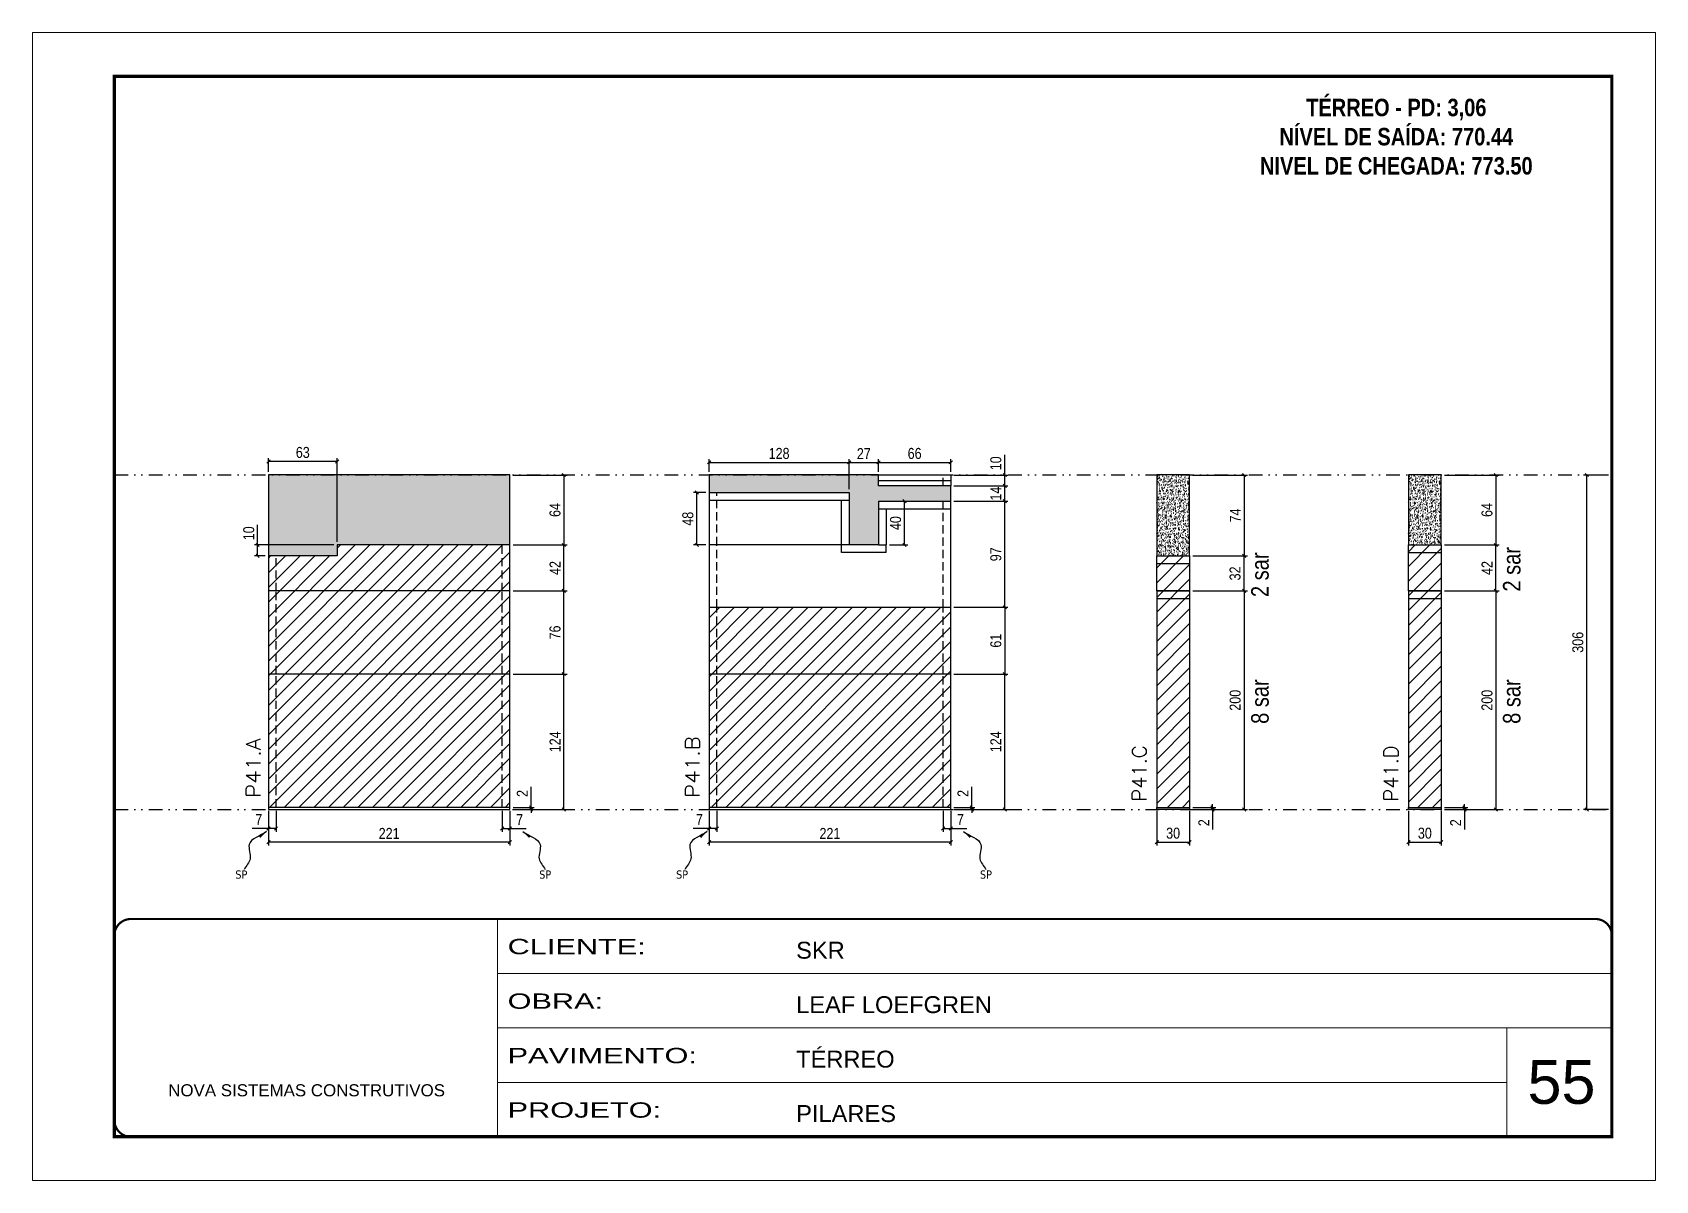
# Model space of a CAD drawing. Extents: x 14400 to 27878, y -21631 to 6985.
# Drawn here: x 17583 to 19068, y -8997 to -7947 of the extents above; entities that cross this region are included whole.
import ezdxf

# ---------------------------------------------------------------- set-up
doc = ezdxf.new("R2010")
doc.units = 0
for name, pattern in [('CONTINUO', [0]), ('DASHED', [0.75, 0.5, -0.25]), ('DIVIDE2', [0.625, 0.25, -0.125, 0, -0.125, 0, -0.125]), ('HIDDEN', [0.375, 0.25, -0.125])]:
    doc.linetypes.add(name, pattern=pattern)
for name, color, linetype, lineweight in [('CARIMBO', 255, 'Continuous', 9), ('Folhas', 255, 'Continuous', 9), ('Hachura', 251, 'Continuous', 9), ('SARRAFO DE PRESSAO', 251, 'DASHED', 9), ('Texto Seção', 7, 'Continuous', 15)]:
    doc.layers.add(name, color=color, linetype=linetype, lineweight=lineweight)
for name, color, linetype in [('COTA', 241, 'Continuous'), ('NOMENCLATURA', 7, 'Continuous'), ('Nível', 160, 'Continuous'), ('Painéis', 200, 'Continuous'), ('SARR_2.2x10', 60, 'Continuous'), ('SARR_2.2x7', 40, 'Continuous'), ('Sarrafo de Pressão', 42, 'HIDDEN'), ('texto', 7, 'Continuous')]:
    doc.layers.add(name, color=color, linetype=linetype)
doc.styles.add('ARIAL', font='arial.ttf')
doc.styles.add('ARIAL_NARROW', font='ARIALN.TTF', dxfattribs={"height": 0.2})
doc.styles.add('COTA TECNICA', font='techl___.ttf', dxfattribs={"height": 10})
doc.styles.add('COTA TECNICA-50', font='techl___.ttf', dxfattribs={"height": 10})
doc.styles.add('REGUA-120', font='ROMANS.shx', dxfattribs={"height": 15})
doc.styles.add('ROMANC', font='techb___.ttf', dxfattribs={"height": 2.5})
doc.styles.get("Standard").update_dxf_attribs({"font": 'arial.ttf'})
doc.styles.add('Tecnologia', font='')
doc.styles.get('Tecnologia').set_extended_font_data('Forgotten Futurist')
doc.dimstyles.new('COTA PAINEL-50', dxfattribs={"dimtxt": 10, "dimasz": 3, "dimexe": 3, "dimexo": 3, "dimgap": 3, "dimtad": 1, "dimdec": 1, "dimzin": 12, "dimdsep": 46, "dimtxsty": 'COTA TECNICA-50', "dimblk1": 'OBLIQUE', "dimblk2": 'OBLIQUE', "dimsah": 1, "dimcen": 0.9, "dimclrd": 4, "dimclre": 4, "dimclrt": 240, "dimadec": 1, "dimazin": 3, "dimtfac": 1, "dimtdec": 1, "dimtmove": 0, "dimatfit": 3, "dimfxl": 1, "dimtolj": 1, "dimtzin": 12, "dimarcsym": 0})
doc.dimstyles.new('PAINEL', dxfattribs={"dimtxt": 10, "dimasz": 3, "dimexe": 3, "dimexo": 3, "dimgap": 3, "dimtad": 1, "dimdec": 1, "dimzin": 12, "dimdsep": 46, "dimtxsty": 'COTA TECNICA', "dimblk1": 'OBLIQUE', "dimblk2": 'OBLIQUE', "dimsah": 1, "dimcen": 0.9, "dimclrd": 4, "dimclre": 4, "dimclrt": 240, "dimadec": 1, "dimazin": 3, "dimtfac": 1, "dimtdec": 1, "dimtmove": 0, "dimatfit": 3, "dimfxl": 1, "dimtolj": 1, "dimtzin": 12, "dimarcsym": 0})
doc.dimstyles.get("Standard").update_dxf_attribs({"dimtxt": 0.18, "dimasz": 0.18, "dimexe": 0.18, "dimexo": 0.0625, "dimgap": 0.09, "dimtad": 0, "dimtih": 1, "dimtoh": 1, "dimdec": 4, "dimzin": 0, "dimdsep": 46, "dimtxsty": 'Standard', "dimcen": 0.09, "dimadec": 0, "dimazin": 0, "dimtfac": 1, "dimtdec": 4, "dimtofl": 0, "dimtmove": 0, "dimatfit": 3, "dimfxl": 1, "dimtolj": 1, "dimtzin": 0, "dimarcsym": 0})

msp = doc.modelspace()

# ---------------------------------------------------------------- texts
at = {"layer": 'CARIMBO', "style": 'ARIAL'}
msp.add_text('55', height=40, dxfattribs=at).set_placement((18951.33, -8926.61))
at = {"layer": 'NOMENCLATURA', "style": 'ARIAL_NARROW'}
for s, p in [('2 sar', (18944.86, -8458.1)), ('2 sar', (18714.52, -8463.1)), ('8 sar', (18714.52, -8579.1)), ('8 sar', (18944.86, -8579.1))]:
    msp.add_text(s, height=16, rotation=90, dxfattribs=at).set_placement(p)
at = {"layer": 'NOMENCLATURA', "color": 2, "insert": (18831.31, -7980.69), "char_height": 16, "attachment_point": 2, "style": 'ROMANC'}
msp.add_mtext_dynamic_manual_height_columns('\\PTÉRREO - PD: 3,06\\PNÍVEL DE SAÍDA: 770.44\\PNIVEL DE CHEGADA: 773.50', width=432.3511, gutter_width=1, heights=[0], dxfattribs=at)
at = {"layer": 'texto', "color": 0, "char_height": 7.5, "attachment_point": 5}
for insert in [(17774.57, -8716.96), (18052.59, -8716.96), (18177.81, -8716.96), (18455.84, -8716.96)]:
    msp.add_mtext('{\\fTahoma|b0|i0|c0|p34;\\C4;SP}', dxfattribs=dict(at, insert=insert))
at = {"layer": 'Texto Seção', "style": 'REGUA-120', "width": 1.1}
for s, p in [('P41.A', (17792.1, -8646.7)), ('P41.B', (18193.85, -8646.7))]:
    msp.add_text(s, height=13, rotation=90, dxfattribs=at).set_placement(p)
at = {"layer": 'Texto Seção', "char_height": 13, "width": 370.6998, "attachment_point": 7, "rotation": 90, "style": 'REGUA-120'}
for s, insert in [('P41.C', (18602.6, -8650.05)), ('P41.D', (18832.94, -8650.05))]:
    msp.add_mtext(s, dxfattribs=dict(at, insert=insert))

# ---------------------------------------------------------------- blocks, each defined once
blk = doc.blocks.new('9999999999')
at = {"color": 30, "linetype": 'CONTINUO'}
for p, q in [((98564.6, 34230.2), (98564.6, 34429.4)), ((98564.6, 34379.6), (99584, 34379.6)), ((98564.6, 34329.8), (99488, 34329.8)), ((99584, 34329.8), (99488, 34329.8)), ((99488, 34329.8), (99488, 34230.2)), ((98564.6, 34280), (99488, 34280))]:
    blk.add_line(p, q, dxfattribs=at)
at = {"color": 30, "linetype": 'CONTINUO', "const_width": 2}
blk.add_lwpolyline([(99584, 34230.2), (99584, 34414.4, 0.414214), (99569, 34429.4), (98229, 34429.4, 0.414214), (98214, 34414.4), (98214, 34245.2, 0.414214), (98229, 34230.2), (99584, 34230.2)], format="xyb", dxfattribs=at)
at = {"layer": 'Folhas'}
blk.add_lwpolyline([(98139, 34190.2), (99624, 34190.2), (99624, 35240.2), (98139, 35240.2)], close=True, dxfattribs=at)
at = {"layer": 'Folhas', "color": 30, "const_width": 3}
blk.add_lwpolyline([(98214, 34230.2), (99584, 34230.2), (99584, 35200.2), (98214, 35200.2)], close=True, dxfattribs=at)
at = {"color": 7, "linetype": 'Continuous', "ltscale": 5, "style": 'ARIAL'}
for s, height, p in [('SKR', 15.48, (98837.7, 34393.1)), ('LEAF LOEFGREN', 15.483, (98837.7, 34343.3)), ('TÉRREO', 15.48, (98837.7, 34293.5)), ('NOVA SISTEMAS CONSTRUTIVOS', 11.059, (98263.2, 34267.2)), ('PILARES', 15.48, (98837.7, 34243.7))]:
    blk.add_text(s, height=height, dxfattribs=at).set_placement(p)
at = {"layer": 'Folhas', "color": 7, "style": 'Tecnologia', "width": 1.5}
for s, p in [('CLIENTE:', (98573.7, 34397.2)), ('OBRA:', (98573.7, 34347.3)), ('PAVIMENTO:', (98573.7, 34297.5)), ('PROJETO:', (98573.7, 34247.7))]:
    blk.add_text(s, height=14, dxfattribs=at).set_placement(p)
blk = doc.blocks.new('_Oblique')
at = {"color": 0, "linetype": 'ByBlock', "lineweight": -2}
blk.add_line((-0.5, -0.5), (0.5, 0.5), dxfattribs=at)
blk = doc.blocks.new('*D1595')
at = {"layer": 'COTA', "color": 4, "lineweight": -2, "transparency": 16777216}
for p, q in [((17799.3, -8658.5), (17799.3, -8690.4)), ((18020.3, -8658.5), (18020.3, -8690.4)), ((18020.3, -8687.4), (17799.3, -8687.4))]:
    blk.add_line(p, q, dxfattribs=at)
at = {"layer": 'Defpoints', "color": 0, "transparency": 16777216}
for p in [(17799.3, -8655.5), (18020.3, -8655.5), (17799.3, -8687.4)]:
    blk.add_point(p, dxfattribs=at)
at = {"layer": 'COTA', "color": 4, "lineweight": -2, "transparency": 16777216, "xscale": 3, "yscale": 3, "zscale": 3, "rotation": 180}
blk.add_blockref('_Oblique', (17799.3, -8687.4), dxfattribs=at)
at = {"layer": 'COTA', "color": 4, "lineweight": -2, "transparency": 16777216, "xscale": 3, "yscale": 3, "zscale": 3}
blk.add_blockref('_Oblique', (18020.3, -8687.4), dxfattribs=at)
at = {"layer": 'COTA', "color": 240, "transparency": 16777216, "insert": (17909.8, -8679.3), "char_height": 10, "attachment_point": 5, "style": 'COTA TECNICA'}
blk.add_mtext('\\A1;221', dxfattribs=at)
blk = doc.blocks.new('*D1596')
at = {"layer": 'COTA', "color": 4, "lineweight": -2, "transparency": 16777216}
for p, q in [((18013.3, -8658.5), (18013.3, -8677.7)), ((18020.3, -8660.5), (18020.3, -8677.7)), ((18013.3, -8674.7), (18020.3, -8674.7)), ((18020.3, -8674.7), (18035.1, -8674.7))]:
    blk.add_line(p, q, dxfattribs=at)
at = {"layer": 'Defpoints', "color": 0, "transparency": 16777216}
for p in [(18013.3, -8655.5), (18020.3, -8657.5), (18020.3, -8674.7)]:
    blk.add_point(p, dxfattribs=at)
at = {"layer": 'COTA', "color": 4, "lineweight": -2, "transparency": 16777216, "xscale": 3, "yscale": 3, "zscale": 3, "rotation": 180}
blk.add_blockref('_Oblique', (18013.3, -8674.7), dxfattribs=at)
at = {"layer": 'COTA', "color": 4, "lineweight": -2, "transparency": 16777216, "xscale": 3, "yscale": 3, "zscale": 3}
blk.add_blockref('_Oblique', (18020.3, -8674.7), dxfattribs=at)
at = {"layer": 'COTA', "color": 240, "transparency": 16777216, "insert": (18029.2, -8666.6), "char_height": 10, "attachment_point": 5, "style": 'COTA TECNICA-50'}
blk.add_mtext('\\A1;7', dxfattribs=at)
blk = doc.blocks.new('*D1597')
at = {"layer": 'COTA', "color": 4, "lineweight": -2, "transparency": 16777216}
for p, q in [((17799.3, -8660.5), (17799.3, -8677.7)), ((17806.3, -8658.5), (17806.3, -8677.7)), ((17799.3, -8674.7), (17784.6, -8674.7)), ((17806.3, -8674.7), (17799.3, -8674.7))]:
    blk.add_line(p, q, dxfattribs=at)
at = {"layer": 'Defpoints', "color": 0, "transparency": 16777216}
for p in [(17799.3, -8657.5), (17806.3, -8655.5), (17799.3, -8674.7)]:
    blk.add_point(p, dxfattribs=at)
at = {"layer": 'COTA', "color": 4, "lineweight": -2, "transparency": 16777216, "xscale": 3, "yscale": 3, "zscale": 3, "rotation": 180}
blk.add_blockref('_Oblique', (17799.3, -8674.7), dxfattribs=at)
at = {"layer": 'COTA', "color": 4, "lineweight": -2, "transparency": 16777216, "xscale": 3, "yscale": 3, "zscale": 3}
blk.add_blockref('_Oblique', (17806.3, -8674.7), dxfattribs=at)
at = {"layer": 'COTA', "color": 240, "transparency": 16777216, "insert": (17790.5, -8666.6), "char_height": 10, "attachment_point": 5, "style": 'COTA TECNICA-50'}
blk.add_mtext('\\A1;7', dxfattribs=at)
blk = doc.blocks.new('*D1598')
at = {"layer": 'COTA', "color": 4, "lineweight": -2, "transparency": 16777216}
for p, q in [((18039.6, -8655.5), (18039.6, -8636.7)), ((18023.3, -8655.5), (18042.6, -8655.5)), ((18023.3, -8657.5), (18042.6, -8657.5)), ((18039.6, -8657.5), (18039.6, -8655.5)), ((18039.6, -8657.5), (18039.6, -8660.5))]:
    blk.add_line(p, q, dxfattribs=at)
at = {"layer": 'Defpoints', "color": 0, "transparency": 16777216}
for p in [(18020.3, -8655.5), (18020.3, -8657.5), (18039.6, -8657.5)]:
    blk.add_point(p, dxfattribs=at)
at = {"layer": 'COTA', "color": 4, "lineweight": -2, "transparency": 16777216, "xscale": 3, "yscale": 3, "zscale": 3}
for p, rotation in [((18039.6, -8655.5), 270), ((18039.6, -8657.5), 90)]:
    blk.add_blockref('_Oblique', p, dxfattribs=dict(at, rotation=rotation))
at = {"layer": 'COTA', "color": 240, "transparency": 16777216, "insert": (18031.6, -8642.7), "char_height": 10, "attachment_point": 5, "rotation": 90, "style": 'COTA TECNICA-50'}
blk.add_mtext('\\A1;2', dxfattribs=at)
blk = doc.blocks.new('*D1599')
at = {"layer": 'COTA', "color": 4, "linetype": 'ByBlock', "lineweight": -2, "transparency": 16777216}
for p, q in [((18023.3, -8533.5), (18072.7, -8533.5)), ((18069.7, -8657.5), (18069.7, -8533.5)), ((18023.3, -8657.5), (18072.7, -8657.5))]:
    blk.add_line(p, q, dxfattribs=at)
at = {"layer": 'Defpoints', "color": 0, "linetype": 'ByBlock', "transparency": 16777216}
for p in [(18020.3, -8533.5), (18069.7, -8533.5), (18020.3, -8657.5)]:
    blk.add_point(p, dxfattribs=at)
at = {"layer": 'COTA', "color": 4, "linetype": 'ByBlock', "lineweight": -2, "transparency": 16777216, "xscale": 3, "yscale": 3, "zscale": 3}
for p, rotation in [((18069.7, -8533.5), 90), ((18069.7, -8657.5), 270)]:
    blk.add_blockref('_Oblique', p, dxfattribs=dict(at, rotation=rotation))
at = {"layer": 'COTA', "color": 240, "linetype": 'ByBlock', "transparency": 16777216, "insert": (18061.6, -8595.5), "char_height": 10, "attachment_point": 5, "rotation": 90, "style": 'COTA TECNICA'}
blk.add_mtext('\\A1;124', dxfattribs=at)
blk = doc.blocks.new('*D1600')
at = {"layer": 'COTA', "color": 4, "linetype": 'ByBlock', "lineweight": -2, "transparency": 16777216}
for p, q in [((18023.3, -8533.5), (18072.7, -8533.5)), ((18069.7, -8657.5), (18069.7, -8533.5)), ((18023.3, -8657.5), (18072.7, -8657.5))]:
    blk.add_line(p, q, dxfattribs=at)
at = {"layer": 'Defpoints', "color": 0, "linetype": 'ByBlock', "transparency": 16777216}
for p in [(18020.3, -8533.5), (18069.7, -8533.5), (18020.3, -8657.5)]:
    blk.add_point(p, dxfattribs=at)
at = {"layer": 'COTA', "color": 4, "linetype": 'ByBlock', "lineweight": -2, "transparency": 16777216, "xscale": 3, "yscale": 3, "zscale": 3}
for p, rotation in [((18069.7, -8533.5), 90), ((18069.7, -8657.5), 270)]:
    blk.add_blockref('_Oblique', p, dxfattribs=dict(at, rotation=rotation))
at = {"layer": 'COTA', "color": 240, "linetype": 'ByBlock', "transparency": 16777216, "insert": (18061.6, -8595.5), "char_height": 10, "attachment_point": 5, "rotation": 90, "style": 'COTA TECNICA'}
blk.add_mtext('\\A1;124', dxfattribs=at)
blk = doc.blocks.new('*D1606')
at = {"layer": 'COTA', "color": 4, "lineweight": -2, "transparency": 16777216}
for p, q in [((18023.3, -8457.5), (18072.7, -8457.5)), ((18069.7, -8533.5), (18069.7, -8457.5)), ((18023.3, -8533.5), (18072.7, -8533.5))]:
    blk.add_line(p, q, dxfattribs=at)
at = {"layer": 'Defpoints', "color": 0, "transparency": 16777216}
for p in [(18020.3, -8457.5), (18069.7, -8457.5), (18020.3, -8533.5)]:
    blk.add_point(p, dxfattribs=at)
at = {"layer": 'COTA', "color": 4, "lineweight": -2, "transparency": 16777216, "xscale": 3, "yscale": 3, "zscale": 3}
for p, rotation in [((18069.7, -8457.5), 90), ((18069.7, -8533.5), 270)]:
    blk.add_blockref('_Oblique', p, dxfattribs=dict(at, rotation=rotation))
at = {"layer": 'COTA', "color": 240, "transparency": 16777216, "insert": (18061.6, -8495.5), "char_height": 10, "attachment_point": 5, "rotation": 90, "style": 'COTA TECNICA'}
blk.add_mtext('\\A1;76', dxfattribs=at)
blk = doc.blocks.new('*D1601')
at = {"layer": 'COTA', "color": 4, "lineweight": -2, "transparency": 16777216}
for p, q in [((18612.1, -8658.5), (18612.1, -8690.4)), ((18642.1, -8658.5), (18642.1, -8690.4)), ((18612.1, -8687.4), (18642.1, -8687.4))]:
    blk.add_line(p, q, dxfattribs=at)
at = {"layer": 'Defpoints', "color": 0, "transparency": 16777216}
for p in [(18612.1, -8655.5), (18642.1, -8655.5), (18642.1, -8687.4)]:
    blk.add_point(p, dxfattribs=at)
at = {"layer": 'COTA', "color": 4, "lineweight": -2, "transparency": 16777216, "xscale": 3, "yscale": 3, "zscale": 3, "rotation": 180}
blk.add_blockref('_Oblique', (18612.1, -8687.4), dxfattribs=at)
at = {"layer": 'COTA', "color": 4, "lineweight": -2, "transparency": 16777216, "xscale": 3, "yscale": 3, "zscale": 3}
blk.add_blockref('_Oblique', (18642.1, -8687.4), dxfattribs=at)
at = {"layer": 'COTA', "color": 240, "transparency": 16777216, "insert": (18627.1, -8679.1), "char_height": 10, "attachment_point": 5, "style": 'COTA TECNICA'}
blk.add_mtext('\\A1;30', dxfattribs=at)
blk = doc.blocks.new('*D1602')
at = {"layer": 'COTA', "color": 4, "lineweight": -2, "transparency": 16777216}
for p, q in [((18645.1, -8655.5), (18666.2, -8655.5)), ((18645.1, -8657.5), (18666.2, -8657.5)), ((18663.2, -8655.5), (18663.2, -8652.5)), ((18663.2, -8655.5), (18663.2, -8657.5)), ((18663.2, -8657.5), (18663.2, -8675.6))]:
    blk.add_line(p, q, dxfattribs=at)
at = {"layer": 'Defpoints', "color": 0, "transparency": 16777216}
for p in [(18642.1, -8655.5), (18642.1, -8657.5), (18663.2, -8655.5)]:
    blk.add_point(p, dxfattribs=at)
at = {"layer": 'COTA', "color": 4, "lineweight": -2, "transparency": 16777216, "xscale": 3, "yscale": 3, "zscale": 3}
for p, rotation in [((18663.2, -8655.5), 270), ((18663.2, -8657.5), 90)]:
    blk.add_blockref('_Oblique', p, dxfattribs=dict(at, rotation=rotation))
at = {"layer": 'COTA', "color": 240, "transparency": 16777216, "insert": (18655.2, -8669.5), "char_height": 10, "attachment_point": 5, "rotation": 90, "style": 'COTA TECNICA-50'}
blk.add_mtext('\\A1;2', dxfattribs=at)
blk = doc.blocks.new('*D1607')
at = {"layer": 'COTA', "color": 4, "linetype": 'ByBlock', "lineweight": -2, "transparency": 16777216}
for p, q in [((18645.1, -8351.5), (18695, -8351.5)), ((18692, -8351.5), (18692, -8425.5)), ((18645.1, -8425.5), (18695, -8425.5))]:
    blk.add_line(p, q, dxfattribs=at)
at = {"layer": 'Defpoints', "color": 0, "linetype": 'ByBlock', "transparency": 16777216}
for p in [(18642.1, -8351.5), (18642.1, -8425.5), (18692, -8425.5)]:
    blk.add_point(p, dxfattribs=at)
at = {"layer": 'COTA', "color": 4, "linetype": 'ByBlock', "lineweight": -2, "transparency": 16777216, "xscale": 3, "yscale": 3, "zscale": 3}
for p, rotation in [((18692, -8351.5), 90), ((18692, -8425.5), 270)]:
    blk.add_blockref('_Oblique', p, dxfattribs=dict(at, rotation=rotation))
at = {"layer": 'COTA', "color": 240, "linetype": 'ByBlock', "transparency": 16777216, "insert": (18684, -8388.5), "char_height": 10, "attachment_point": 5, "rotation": 90, "style": 'COTA TECNICA'}
blk.add_mtext('\\A1;74', dxfattribs=at)
blk = doc.blocks.new('*D1604')
at = {"layer": 'COTA', "color": 4, "lineweight": -2, "transparency": 16777216}
for p, q in [((18023.3, -8351.5), (18072.7, -8351.5)), ((18069.7, -8351.5), (18069.7, -8415.5)), ((18023.3, -8415.5), (18072.7, -8415.5))]:
    blk.add_line(p, q, dxfattribs=at)
at = {"layer": 'Defpoints', "color": 0, "transparency": 16777216}
for p in [(18020.3, -8351.5), (18020.3, -8415.5), (18069.7, -8415.5)]:
    blk.add_point(p, dxfattribs=at)
at = {"layer": 'COTA', "color": 4, "lineweight": -2, "transparency": 16777216, "xscale": 3, "yscale": 3, "zscale": 3}
for p, rotation in [((18069.7, -8351.5), 90), ((18069.7, -8415.5), 270)]:
    blk.add_blockref('_Oblique', p, dxfattribs=dict(at, rotation=rotation))
at = {"layer": 'COTA', "color": 240, "transparency": 16777216, "insert": (18061.6, -8383.5), "char_height": 10, "attachment_point": 5, "rotation": 90, "style": 'COTA TECNICA'}
blk.add_mtext('\\A1;64', dxfattribs=at)
blk = doc.blocks.new('*D1589')
at = {"layer": 'COTA', "color": 4, "lineweight": -2, "transparency": 16777216}
for p, q in [((18202.6, -8658.5), (18202.6, -8690.4)), ((18423.6, -8658.5), (18423.6, -8690.4)), ((18423.6, -8687.4), (18202.6, -8687.4))]:
    blk.add_line(p, q, dxfattribs=at)
at = {"layer": 'Defpoints', "color": 0, "transparency": 16777216}
for p in [(18202.6, -8655.5), (18423.6, -8655.5), (18202.6, -8687.4)]:
    blk.add_point(p, dxfattribs=at)
at = {"layer": 'COTA', "color": 4, "lineweight": -2, "transparency": 16777216, "xscale": 3, "yscale": 3, "zscale": 3, "rotation": 180}
blk.add_blockref('_Oblique', (18202.6, -8687.4), dxfattribs=at)
at = {"layer": 'COTA', "color": 4, "lineweight": -2, "transparency": 16777216, "xscale": 3, "yscale": 3, "zscale": 3}
blk.add_blockref('_Oblique', (18423.6, -8687.4), dxfattribs=at)
at = {"layer": 'COTA', "color": 240, "transparency": 16777216, "insert": (18313.1, -8679.3), "char_height": 10, "attachment_point": 5, "style": 'COTA TECNICA'}
blk.add_mtext('\\A1;221', dxfattribs=at)
blk = doc.blocks.new('*D1590')
at = {"layer": 'COTA', "color": 4, "lineweight": -2, "transparency": 16777216}
for p, q in [((18416.6, -8658.5), (18416.6, -8677.7)), ((18423.6, -8660.5), (18423.6, -8677.7)), ((18416.6, -8674.7), (18423.6, -8674.7)), ((18423.6, -8674.7), (18438.3, -8674.7))]:
    blk.add_line(p, q, dxfattribs=at)
at = {"layer": 'Defpoints', "color": 0, "transparency": 16777216}
for p in [(18416.6, -8655.5), (18423.6, -8657.5), (18423.6, -8674.7)]:
    blk.add_point(p, dxfattribs=at)
at = {"layer": 'COTA', "color": 4, "lineweight": -2, "transparency": 16777216, "xscale": 3, "yscale": 3, "zscale": 3, "rotation": 180}
blk.add_blockref('_Oblique', (18416.6, -8674.7), dxfattribs=at)
at = {"layer": 'COTA', "color": 4, "lineweight": -2, "transparency": 16777216, "xscale": 3, "yscale": 3, "zscale": 3}
blk.add_blockref('_Oblique', (18423.6, -8674.7), dxfattribs=at)
at = {"layer": 'COTA', "color": 240, "transparency": 16777216, "insert": (18432.5, -8666.6), "char_height": 10, "attachment_point": 5, "style": 'COTA TECNICA-50'}
blk.add_mtext('\\A1;7', dxfattribs=at)
blk = doc.blocks.new('*D1591')
at = {"layer": 'COTA', "color": 4, "lineweight": -2, "transparency": 16777216}
for p, q in [((18202.6, -8660.5), (18202.6, -8677.7)), ((18209.6, -8658.5), (18209.6, -8677.7)), ((18202.6, -8674.7), (18187.9, -8674.7)), ((18209.6, -8674.7), (18202.6, -8674.7))]:
    blk.add_line(p, q, dxfattribs=at)
at = {"layer": 'Defpoints', "color": 0, "transparency": 16777216}
for p in [(18202.6, -8657.5), (18209.6, -8655.5), (18202.6, -8674.7)]:
    blk.add_point(p, dxfattribs=at)
at = {"layer": 'COTA', "color": 4, "lineweight": -2, "transparency": 16777216, "xscale": 3, "yscale": 3, "zscale": 3, "rotation": 180}
blk.add_blockref('_Oblique', (18202.6, -8674.7), dxfattribs=at)
at = {"layer": 'COTA', "color": 4, "lineweight": -2, "transparency": 16777216, "xscale": 3, "yscale": 3, "zscale": 3}
blk.add_blockref('_Oblique', (18209.6, -8674.7), dxfattribs=at)
at = {"layer": 'COTA', "color": 240, "transparency": 16777216, "insert": (18193.7, -8666.6), "char_height": 10, "attachment_point": 5, "style": 'COTA TECNICA-50'}
blk.add_mtext('\\A1;7', dxfattribs=at)
blk = doc.blocks.new('*D1592')
at = {"layer": 'COTA', "color": 4, "lineweight": -2, "transparency": 16777216}
for p, q in [((18442.8, -8655.5), (18442.8, -8636.7)), ((18426.6, -8655.5), (18445.8, -8655.5)), ((18426.6, -8657.5), (18445.8, -8657.5)), ((18442.8, -8657.5), (18442.8, -8655.5)), ((18442.8, -8657.5), (18442.8, -8660.5))]:
    blk.add_line(p, q, dxfattribs=at)
at = {"layer": 'Defpoints', "color": 0, "transparency": 16777216}
for p in [(18423.6, -8655.5), (18423.6, -8657.5), (18442.8, -8657.5)]:
    blk.add_point(p, dxfattribs=at)
at = {"layer": 'COTA', "color": 4, "lineweight": -2, "transparency": 16777216, "xscale": 3, "yscale": 3, "zscale": 3}
for p, rotation in [((18442.8, -8655.5), 270), ((18442.8, -8657.5), 90)]:
    blk.add_blockref('_Oblique', p, dxfattribs=dict(at, rotation=rotation))
at = {"layer": 'COTA', "color": 240, "transparency": 16777216, "insert": (18434.8, -8642.7), "char_height": 10, "attachment_point": 5, "rotation": 90, "style": 'COTA TECNICA-50'}
blk.add_mtext('\\A1;2', dxfattribs=at)
blk = doc.blocks.new('*D1593')
at = {"layer": 'COTA', "color": 4, "linetype": 'ByBlock', "lineweight": -2, "transparency": 16777216}
for p, q in [((18426.6, -8533.5), (18476, -8533.5)), ((18473, -8657.5), (18473, -8533.5)), ((18426.6, -8657.5), (18476, -8657.5))]:
    blk.add_line(p, q, dxfattribs=at)
at = {"layer": 'Defpoints', "color": 0, "linetype": 'ByBlock', "transparency": 16777216}
for p in [(18423.6, -8533.5), (18473, -8533.5), (18423.6, -8657.5)]:
    blk.add_point(p, dxfattribs=at)
at = {"layer": 'COTA', "color": 4, "linetype": 'ByBlock', "lineweight": -2, "transparency": 16777216, "xscale": 3, "yscale": 3, "zscale": 3}
for p, rotation in [((18473, -8533.5), 90), ((18473, -8657.5), 270)]:
    blk.add_blockref('_Oblique', p, dxfattribs=dict(at, rotation=rotation))
at = {"layer": 'COTA', "color": 240, "linetype": 'ByBlock', "transparency": 16777216, "insert": (18464.9, -8595.5), "char_height": 10, "attachment_point": 5, "rotation": 90, "style": 'COTA TECNICA'}
blk.add_mtext('\\A1;124', dxfattribs=at)
blk = doc.blocks.new('*D1594')
at = {"layer": 'COTA', "color": 4, "linetype": 'ByBlock', "lineweight": -2, "transparency": 16777216}
for p, q in [((18426.6, -8533.5), (18476, -8533.5)), ((18473, -8657.5), (18473, -8533.5)), ((18426.6, -8657.5), (18476, -8657.5))]:
    blk.add_line(p, q, dxfattribs=at)
at = {"layer": 'Defpoints', "color": 0, "linetype": 'ByBlock', "transparency": 16777216}
for p in [(18423.6, -8533.5), (18473, -8533.5), (18423.6, -8657.5)]:
    blk.add_point(p, dxfattribs=at)
at = {"layer": 'COTA', "color": 4, "linetype": 'ByBlock', "lineweight": -2, "transparency": 16777216, "xscale": 3, "yscale": 3, "zscale": 3}
for p, rotation in [((18473, -8533.5), 90), ((18473, -8657.5), 270)]:
    blk.add_blockref('_Oblique', p, dxfattribs=dict(at, rotation=rotation))
at = {"layer": 'COTA', "color": 240, "linetype": 'ByBlock', "transparency": 16777216, "insert": (18464.9, -8595.5), "char_height": 10, "attachment_point": 5, "rotation": 90, "style": 'COTA TECNICA'}
blk.add_mtext('\\A1;124', dxfattribs=at)
blk = doc.blocks.new('*D1605')
at = {"layer": 'COTA', "color": 4, "lineweight": -2, "transparency": 16777216}
for p, q in [((18426.6, -8375.5), (18476, -8375.5)), ((18473, -8472.5), (18473, -8375.5)), ((18426.6, -8472.5), (18476, -8472.5))]:
    blk.add_line(p, q, dxfattribs=at)
at = {"layer": 'Defpoints', "color": 0, "transparency": 16777216}
for p in [(18423.6, -8375.5), (18473, -8375.5), (18423.6, -8472.5)]:
    blk.add_point(p, dxfattribs=at)
at = {"layer": 'COTA', "color": 4, "lineweight": -2, "transparency": 16777216, "xscale": 3, "yscale": 3, "zscale": 3}
for p, rotation in [((18473, -8375.5), 90), ((18473, -8472.5), 270)]:
    blk.add_blockref('_Oblique', p, dxfattribs=dict(at, rotation=rotation))
at = {"layer": 'COTA', "color": 240, "transparency": 16777216, "insert": (18464.9, -8424), "char_height": 10, "attachment_point": 5, "rotation": 90, "style": 'COTA TECNICA'}
blk.add_mtext('\\A1;97', dxfattribs=at)
blk = doc.blocks.new('*D1603')
at = {"layer": 'COTA', "color": 4, "lineweight": -2, "transparency": 16777216}
for p, q in [((18645.1, -8457.5), (18695, -8457.5)), ((18692, -8457.5), (18692, -8657.5)), ((18645.1, -8657.5), (18695, -8657.5))]:
    blk.add_line(p, q, dxfattribs=at)
at = {"layer": 'Defpoints', "color": 0, "transparency": 16777216}
for p in [(18642.1, -8457.5), (18642.1, -8657.5), (18692, -8657.5)]:
    blk.add_point(p, dxfattribs=at)
at = {"layer": 'COTA', "color": 4, "lineweight": -2, "transparency": 16777216, "xscale": 3, "yscale": 3, "zscale": 3}
for p, rotation in [((18692, -8457.5), 90), ((18692, -8657.5), 270)]:
    blk.add_blockref('_Oblique', p, dxfattribs=dict(at, rotation=rotation))
at = {"layer": 'COTA', "color": 240, "transparency": 16777216, "insert": (18683.9, -8557.5), "char_height": 10, "attachment_point": 5, "rotation": 90, "style": 'COTA TECNICA'}
blk.add_mtext('\\A1;200', dxfattribs=at)
blk = doc.blocks.new('*D1608')
at = {"layer": 'COTA', "color": 4, "lineweight": -2, "transparency": 16777216}
for p, q in [((18426.6, -8361.5), (18476, -8361.5)), ((18473, -8375.5), (18473, -8361.5)), ((18426.6, -8375.5), (18476, -8375.5))]:
    blk.add_line(p, q, dxfattribs=at)
at = {"layer": 'Defpoints', "color": 0, "transparency": 16777216}
for p in [(18423.6, -8361.5), (18473, -8361.5), (18423.6, -8375.5)]:
    blk.add_point(p, dxfattribs=at)
at = {"layer": 'COTA', "color": 4, "lineweight": -2, "transparency": 16777216, "xscale": 3, "yscale": 3, "zscale": 3}
for p, rotation in [((18473, -8361.5), 90), ((18473, -8375.5), 270)]:
    blk.add_blockref('_Oblique', p, dxfattribs=dict(at, rotation=rotation))
at = {"layer": 'COTA', "color": 240, "transparency": 16777216, "insert": (18464.9, -8368.5), "char_height": 10, "attachment_point": 5, "rotation": 90, "style": 'COTA TECNICA'}
blk.add_mtext('\\A1;14', dxfattribs=at)
blk = doc.blocks.new('*D1609')
at = {"layer": 'COTA', "color": 4, "lineweight": -2, "transparency": 16777216}
for p, q in [((18426.6, -8472.5), (18476, -8472.5)), ((18473, -8472.5), (18473, -8533.5)), ((18426.6, -8533.5), (18476, -8533.5))]:
    blk.add_line(p, q, dxfattribs=at)
at = {"layer": 'Defpoints', "color": 0, "transparency": 16777216}
for p in [(18423.6, -8472.5), (18423.6, -8533.5), (18473, -8533.5)]:
    blk.add_point(p, dxfattribs=at)
at = {"layer": 'COTA', "color": 4, "lineweight": -2, "transparency": 16777216, "xscale": 3, "yscale": 3, "zscale": 3}
for p, rotation in [((18473, -8472.5), 90), ((18473, -8533.5), 270)]:
    blk.add_blockref('_Oblique', p, dxfattribs=dict(at, rotation=rotation))
at = {"layer": 'COTA', "color": 240, "transparency": 16777216, "insert": (18464.9, -8503), "char_height": 10, "attachment_point": 5, "rotation": 90, "style": 'COTA TECNICA'}
blk.add_mtext('\\A1;61', dxfattribs=at)
blk = doc.blocks.new('*D2379')
at = {"layer": 'COTA', "color": 4, "lineweight": -2, "transparency": 16777216}
for p, q in [((19025.5, -8351.5), (19002.7, -8351.5)), ((19005.7, -8657.5), (19005.7, -8351.5)), ((19025.5, -8657.5), (19002.7, -8657.5))]:
    blk.add_line(p, q, dxfattribs=at)
at = {"layer": 'Defpoints', "color": 0, "transparency": 16777216}
for p in [(19005.7, -8351.5), (19028.5, -8351.5), (19028.5, -8657.5)]:
    blk.add_point(p, dxfattribs=at)
at = {"layer": 'COTA', "color": 4, "lineweight": -2, "transparency": 16777216, "xscale": 3, "yscale": 3, "zscale": 3}
for p, rotation in [((19005.7, -8351.5), 90), ((19005.7, -8657.5), 270)]:
    blk.add_blockref('_Oblique', p, dxfattribs=dict(at, rotation=rotation))
at = {"layer": 'COTA', "color": 240, "transparency": 16777216, "insert": (18997.4, -8504.5), "char_height": 10, "attachment_point": 5, "rotation": 90, "style": 'COTA TECNICA'}
blk.add_mtext('\\A1;306', dxfattribs=at)
blk = doc.blocks.new('*D2380')
at = {"layer": 'COTA', "color": 4, "lineweight": -2, "transparency": 16777216}
for p, q in [((18023.3, -8415.5), (18072.7, -8415.5)), ((18069.7, -8457.5), (18069.7, -8415.5)), ((18023.3, -8457.5), (18072.7, -8457.5))]:
    blk.add_line(p, q, dxfattribs=at)
at = {"layer": 'Defpoints', "color": 0, "transparency": 16777216}
for p in [(18020.3, -8415.5), (18069.7, -8415.5), (18020.3, -8457.5)]:
    blk.add_point(p, dxfattribs=at)
at = {"layer": 'COTA', "color": 4, "lineweight": -2, "transparency": 16777216, "xscale": 3, "yscale": 3, "zscale": 3}
for p, rotation in [((18069.7, -8415.5), 90), ((18069.7, -8457.5), 270)]:
    blk.add_blockref('_Oblique', p, dxfattribs=dict(at, rotation=rotation))
at = {"layer": 'COTA', "color": 240, "transparency": 16777216, "insert": (18061.6, -8436.5), "char_height": 10, "attachment_point": 5, "rotation": 90, "style": 'COTA TECNICA'}
blk.add_mtext('\\A1;42', dxfattribs=at)
blk = doc.blocks.new('*D2381')
at = {"layer": 'COTA', "color": 4, "lineweight": -2, "transparency": 16777216}
for p, q in [((17799.3, -8348.5), (17799.3, -8336.1)), ((17862.3, -8339.1), (17799.3, -8339.1)), ((17862.3, -8412.5), (17862.3, -8336.1))]:
    blk.add_line(p, q, dxfattribs=at)
at = {"layer": 'Defpoints', "color": 0, "transparency": 16777216}
for p in [(17799.3, -8339.1), (17799.3, -8351.5), (17862.3, -8415.5)]:
    blk.add_point(p, dxfattribs=at)
at = {"layer": 'COTA', "color": 4, "lineweight": -2, "transparency": 16777216, "xscale": 3, "yscale": 3, "zscale": 3, "rotation": 180}
blk.add_blockref('_Oblique', (17799.3, -8339.1), dxfattribs=at)
at = {"layer": 'COTA', "color": 4, "lineweight": -2, "transparency": 16777216, "xscale": 3, "yscale": 3, "zscale": 3}
blk.add_blockref('_Oblique', (17862.3, -8339.1), dxfattribs=at)
at = {"layer": 'COTA', "color": 240, "transparency": 16777216, "insert": (17830.8, -8330.9), "char_height": 10, "attachment_point": 5, "style": 'COTA TECNICA'}
blk.add_mtext('\\A1;63', dxfattribs=at)
blk = doc.blocks.new('*D2382')
at = {"layer": 'COTA', "color": 4, "lineweight": -2, "transparency": 16777216}
for p, q in [((17789.5, -8415.5), (17789.5, -8397)), ((17859.3, -8415.5), (17786.5, -8415.5)), ((17789.5, -8425.5), (17789.5, -8415.5)), ((17796.3, -8425.5), (17786.5, -8425.5))]:
    blk.add_line(p, q, dxfattribs=at)
at = {"layer": 'Defpoints', "color": 0, "transparency": 16777216}
for p in [(17789.5, -8415.5), (17862.3, -8415.5), (17799.3, -8425.5)]:
    blk.add_point(p, dxfattribs=at)
at = {"layer": 'COTA', "color": 4, "lineweight": -2, "transparency": 16777216, "xscale": 3, "yscale": 3, "zscale": 3}
for p, rotation in [((17789.5, -8415.5), 90), ((17789.5, -8425.5), 270)]:
    blk.add_blockref('_Oblique', p, dxfattribs=dict(at, rotation=rotation))
at = {"layer": 'COTA', "color": 240, "transparency": 16777216, "insert": (17781.4, -8404.8), "char_height": 10, "attachment_point": 5, "rotation": 90, "style": 'COTA TECNICA'}
blk.add_mtext('\\A1;10', dxfattribs=at)
blk = doc.blocks.new('*D2383')
at = {"layer": 'COTA', "color": 4, "lineweight": -2, "transparency": 16777216}
for p, q in [((18473, -8351.5), (18473, -8333)), ((18426.6, -8351.5), (18476, -8351.5)), ((18473, -8361.5), (18473, -8351.5)), ((18426.6, -8361.5), (18476, -8361.5))]:
    blk.add_line(p, q, dxfattribs=at)
at = {"layer": 'Defpoints', "color": 0, "transparency": 16777216}
for p in [(18423.6, -8351.5), (18473, -8351.5), (18423.6, -8361.5)]:
    blk.add_point(p, dxfattribs=at)
at = {"layer": 'COTA', "color": 4, "lineweight": -2, "transparency": 16777216, "xscale": 3, "yscale": 3, "zscale": 3}
for p, rotation in [((18473, -8351.5), 90), ((18473, -8361.5), 270)]:
    blk.add_blockref('_Oblique', p, dxfattribs=dict(at, rotation=rotation))
at = {"layer": 'COTA', "color": 240, "transparency": 16777216, "insert": (18464.9, -8340.8), "char_height": 10, "attachment_point": 5, "rotation": 90, "style": 'COTA TECNICA'}
blk.add_mtext('\\A1;10', dxfattribs=at)
blk = doc.blocks.new('*D2384')
at = {"layer": 'COTA', "color": 4, "lineweight": -2, "transparency": 16777216}
for p, q in [((18199.6, -8367.5), (18188.2, -8367.5)), ((18191.2, -8415.5), (18191.2, -8367.5)), ((18199.6, -8415.5), (18188.2, -8415.5))]:
    blk.add_line(p, q, dxfattribs=at)
at = {"layer": 'Defpoints', "color": 0, "transparency": 16777216}
for p in [(18191.2, -8367.5), (18202.6, -8367.5), (18202.6, -8415.5)]:
    blk.add_point(p, dxfattribs=at)
at = {"layer": 'COTA', "color": 4, "lineweight": -2, "transparency": 16777216, "xscale": 3, "yscale": 3, "zscale": 3}
for p, rotation in [((18191.2, -8367.5), 90), ((18191.2, -8415.5), 270)]:
    blk.add_blockref('_Oblique', p, dxfattribs=dict(at, rotation=rotation))
at = {"layer": 'COTA', "color": 240, "transparency": 16777216, "insert": (18183.1, -8391.5), "char_height": 10, "attachment_point": 5, "rotation": 90, "style": 'COTA TECNICA'}
blk.add_mtext('\\A1;48', dxfattribs=at)
blk = doc.blocks.new('*D2385')
at = {"layer": 'COTA', "color": 4, "lineweight": -2, "transparency": 16777216}
for p, q in [((18202.6, -8348.5), (18202.6, -8336.9)), ((18202.6, -8339.9), (18330.6, -8339.9)), ((18330.6, -8364.5), (18330.6, -8336.9))]:
    blk.add_line(p, q, dxfattribs=at)
at = {"layer": 'Defpoints', "color": 0, "transparency": 16777216}
for p in [(18330.6, -8339.9), (18202.6, -8351.5), (18330.6, -8367.5)]:
    blk.add_point(p, dxfattribs=at)
at = {"layer": 'COTA', "color": 4, "lineweight": -2, "transparency": 16777216, "xscale": 3, "yscale": 3, "zscale": 3, "rotation": 180}
blk.add_blockref('_Oblique', (18202.6, -8339.9), dxfattribs=at)
at = {"layer": 'COTA', "color": 4, "lineweight": -2, "transparency": 16777216, "xscale": 3, "yscale": 3, "zscale": 3}
blk.add_blockref('_Oblique', (18330.6, -8339.9), dxfattribs=at)
at = {"layer": 'COTA', "color": 240, "transparency": 16777216, "insert": (18266.6, -8331.8), "char_height": 10, "attachment_point": 5, "style": 'COTA TECNICA'}
blk.add_mtext('\\A1;128', dxfattribs=at)
blk = doc.blocks.new('*D2386')
at = {"layer": 'COTA', "color": 4, "lineweight": -2, "transparency": 16777216}
for p, q in [((18330.6, -8364.5), (18330.6, -8336.9)), ((18330.6, -8339.9), (18357.6, -8339.9)), ((18357.6, -8348.5), (18357.6, -8336.9))]:
    blk.add_line(p, q, dxfattribs=at)
at = {"layer": 'Defpoints', "color": 0, "transparency": 16777216}
for p in [(18357.6, -8339.9), (18357.6, -8351.5), (18330.6, -8367.5)]:
    blk.add_point(p, dxfattribs=at)
at = {"layer": 'COTA', "color": 4, "lineweight": -2, "transparency": 16777216, "xscale": 3, "yscale": 3, "zscale": 3, "rotation": 180}
blk.add_blockref('_Oblique', (18330.6, -8339.9), dxfattribs=at)
at = {"layer": 'COTA', "color": 4, "lineweight": -2, "transparency": 16777216, "xscale": 3, "yscale": 3, "zscale": 3}
blk.add_blockref('_Oblique', (18357.6, -8339.9), dxfattribs=at)
at = {"layer": 'COTA', "color": 240, "transparency": 16777216, "insert": (18344.1, -8331.9), "char_height": 10, "attachment_point": 5, "style": 'COTA TECNICA'}
blk.add_mtext('\\A1;27', dxfattribs=at)
blk = doc.blocks.new('*D2387')
at = {"layer": 'COTA', "color": 4, "lineweight": -2, "transparency": 16777216}
for p, q in [((18357.6, -8348.5), (18357.6, -8336.9)), ((18357.6, -8339.9), (18423.6, -8339.9)), ((18423.6, -8348.5), (18423.6, -8336.9))]:
    blk.add_line(p, q, dxfattribs=at)
at = {"layer": 'Defpoints', "color": 0, "transparency": 16777216}
for p in [(18423.6, -8339.9), (18357.6, -8351.5), (18423.6, -8351.5)]:
    blk.add_point(p, dxfattribs=at)
at = {"layer": 'COTA', "color": 4, "lineweight": -2, "transparency": 16777216, "xscale": 3, "yscale": 3, "zscale": 3, "rotation": 180}
blk.add_blockref('_Oblique', (18357.6, -8339.9), dxfattribs=at)
at = {"layer": 'COTA', "color": 4, "lineweight": -2, "transparency": 16777216, "xscale": 3, "yscale": 3, "zscale": 3}
blk.add_blockref('_Oblique', (18423.6, -8339.9), dxfattribs=at)
at = {"layer": 'COTA', "color": 240, "transparency": 16777216, "insert": (18390.6, -8331.8), "char_height": 10, "attachment_point": 5, "style": 'COTA TECNICA'}
blk.add_mtext('\\A1;66', dxfattribs=at)
blk = doc.blocks.new('*D2389')
at = {"layer": 'COTA', "color": 4, "lineweight": -2, "transparency": 16777216}
for p, q in [((18842.4, -8658.5), (18842.4, -8690.4)), ((18872.4, -8658.5), (18872.4, -8690.4)), ((18842.4, -8687.4), (18872.4, -8687.4))]:
    blk.add_line(p, q, dxfattribs=at)
at = {"layer": 'Defpoints', "color": 0, "transparency": 16777216}
for p in [(18842.4, -8655.5), (18872.4, -8655.5), (18872.4, -8687.4)]:
    blk.add_point(p, dxfattribs=at)
at = {"layer": 'COTA', "color": 4, "lineweight": -2, "transparency": 16777216, "xscale": 3, "yscale": 3, "zscale": 3, "rotation": 180}
blk.add_blockref('_Oblique', (18842.4, -8687.4), dxfattribs=at)
at = {"layer": 'COTA', "color": 4, "lineweight": -2, "transparency": 16777216, "xscale": 3, "yscale": 3, "zscale": 3}
blk.add_blockref('_Oblique', (18872.4, -8687.4), dxfattribs=at)
at = {"layer": 'COTA', "color": 240, "transparency": 16777216, "insert": (18857.4, -8679.1), "char_height": 10, "attachment_point": 5, "style": 'COTA TECNICA'}
blk.add_mtext('\\A1;30', dxfattribs=at)
blk = doc.blocks.new('*D2390')
at = {"layer": 'COTA', "color": 4, "lineweight": -2, "transparency": 16777216}
for p, q in [((18875.4, -8655.5), (18896.6, -8655.5)), ((18875.4, -8657.5), (18896.6, -8657.5)), ((18893.6, -8655.5), (18893.6, -8652.5)), ((18893.6, -8655.5), (18893.6, -8657.5)), ((18893.6, -8657.5), (18893.6, -8675.6))]:
    blk.add_line(p, q, dxfattribs=at)
at = {"layer": 'Defpoints', "color": 0, "transparency": 16777216}
for p in [(18872.4, -8655.5), (18872.4, -8657.5), (18893.6, -8655.5)]:
    blk.add_point(p, dxfattribs=at)
at = {"layer": 'COTA', "color": 4, "lineweight": -2, "transparency": 16777216, "xscale": 3, "yscale": 3, "zscale": 3}
for p, rotation in [((18893.6, -8655.5), 270), ((18893.6, -8657.5), 90)]:
    blk.add_blockref('_Oblique', p, dxfattribs=dict(at, rotation=rotation))
at = {"layer": 'COTA', "color": 240, "transparency": 16777216, "insert": (18885.6, -8669.5), "char_height": 10, "attachment_point": 5, "rotation": 90, "style": 'COTA TECNICA-50'}
blk.add_mtext('\\A1;2', dxfattribs=at)
blk = doc.blocks.new('*D2391')
at = {"layer": 'COTA', "color": 4, "linetype": 'ByBlock', "lineweight": -2, "transparency": 16777216}
for p, q in [((18875.4, -8351.5), (18925.4, -8351.5)), ((18922.4, -8351.5), (18922.4, -8415.5)), ((18875.4, -8415.5), (18925.4, -8415.5))]:
    blk.add_line(p, q, dxfattribs=at)
at = {"layer": 'Defpoints', "color": 0, "linetype": 'ByBlock', "transparency": 16777216}
for p in [(18872.4, -8351.5), (18872.4, -8415.5), (18922.4, -8415.5)]:
    blk.add_point(p, dxfattribs=at)
at = {"layer": 'COTA', "color": 4, "linetype": 'ByBlock', "lineweight": -2, "transparency": 16777216, "xscale": 3, "yscale": 3, "zscale": 3}
for p, rotation in [((18922.4, -8351.5), 90), ((18922.4, -8415.5), 270)]:
    blk.add_blockref('_Oblique', p, dxfattribs=dict(at, rotation=rotation))
at = {"layer": 'COTA', "color": 240, "linetype": 'ByBlock', "transparency": 16777216, "insert": (18914.3, -8383.5), "char_height": 10, "attachment_point": 5, "rotation": 90, "style": 'COTA TECNICA'}
blk.add_mtext('\\A1;64', dxfattribs=at)
blk = doc.blocks.new('*D2388')
at = {"layer": 'COTA', "color": 4, "lineweight": -2, "transparency": 16777216}
for p, q in [((18875.4, -8457.5), (18925.4, -8457.5)), ((18922.4, -8457.5), (18922.4, -8657.5)), ((18875.4, -8657.5), (18925.4, -8657.5))]:
    blk.add_line(p, q, dxfattribs=at)
at = {"layer": 'Defpoints', "color": 0, "transparency": 16777216}
for p in [(18872.4, -8457.5), (18872.4, -8657.5), (18922.4, -8657.5)]:
    blk.add_point(p, dxfattribs=at)
at = {"layer": 'COTA', "color": 4, "lineweight": -2, "transparency": 16777216, "xscale": 3, "yscale": 3, "zscale": 3}
for p, rotation in [((18922.4, -8457.5), 90), ((18922.4, -8657.5), 270)]:
    blk.add_blockref('_Oblique', p, dxfattribs=dict(at, rotation=rotation))
at = {"layer": 'COTA', "color": 240, "transparency": 16777216, "insert": (18914.3, -8557.5), "char_height": 10, "attachment_point": 5, "rotation": 90, "style": 'COTA TECNICA'}
blk.add_mtext('\\A1;200', dxfattribs=at)
blk = doc.blocks.new('*D2392')
at = {"layer": 'COTA', "color": 4, "lineweight": -2, "transparency": 16777216}
for p, q in [((18645.1, -8425.5), (18695, -8425.5)), ((18692, -8457.5), (18692, -8425.5)), ((18645.1, -8457.5), (18695, -8457.5))]:
    blk.add_line(p, q, dxfattribs=at)
at = {"layer": 'Defpoints', "color": 0, "transparency": 16777216}
for p in [(18642.1, -8425.5), (18692, -8425.5), (18642.1, -8457.5)]:
    blk.add_point(p, dxfattribs=at)
at = {"layer": 'COTA', "color": 4, "lineweight": -2, "transparency": 16777216, "xscale": 3, "yscale": 3, "zscale": 3}
for p, rotation in [((18692, -8425.5), 90), ((18692, -8457.5), 270)]:
    blk.add_blockref('_Oblique', p, dxfattribs=dict(at, rotation=rotation))
at = {"layer": 'COTA', "color": 240, "transparency": 16777216, "insert": (18683.8, -8441.5), "char_height": 10, "attachment_point": 5, "rotation": 90, "style": 'COTA TECNICA'}
blk.add_mtext('\\A1;32', dxfattribs=at)
blk = doc.blocks.new('*D2393')
at = {"layer": 'COTA', "color": 4, "lineweight": -2, "transparency": 16777216}
for p, q in [((18875.4, -8415.5), (18925.4, -8415.5)), ((18922.4, -8457.5), (18922.4, -8415.5)), ((18875.4, -8457.5), (18925.4, -8457.5))]:
    blk.add_line(p, q, dxfattribs=at)
at = {"layer": 'Defpoints', "color": 0, "transparency": 16777216}
for p in [(18872.4, -8415.5), (18922.4, -8415.5), (18872.4, -8457.5)]:
    blk.add_point(p, dxfattribs=at)
at = {"layer": 'COTA', "color": 4, "lineweight": -2, "transparency": 16777216, "xscale": 3, "yscale": 3, "zscale": 3}
for p, rotation in [((18922.4, -8415.5), 90), ((18922.4, -8457.5), 270)]:
    blk.add_blockref('_Oblique', p, dxfattribs=dict(at, rotation=rotation))
at = {"layer": 'COTA', "color": 240, "transparency": 16777216, "insert": (18914.3, -8436.5), "char_height": 10, "attachment_point": 5, "rotation": 90, "style": 'COTA TECNICA'}
blk.add_mtext('\\A1;42', dxfattribs=at)
blk = doc.blocks.new('*D2690')
at = {"layer": 'COTA', "color": 4, "lineweight": -2, "transparency": 16777216}
for p, q in [((18360.6, -8375.5), (18384.3, -8375.5)), ((18381.3, -8415.5), (18381.3, -8375.5)), ((18367.6, -8415.5), (18384.3, -8415.5))]:
    blk.add_line(p, q, dxfattribs=at)
at = {"layer": 'Defpoints', "color": 0, "transparency": 16777216}
for p in [(18357.6, -8375.5), (18381.3, -8375.5), (18364.6, -8415.5)]:
    blk.add_point(p, dxfattribs=at)
at = {"layer": 'COTA', "color": 4, "lineweight": -2, "transparency": 16777216, "xscale": 3, "yscale": 3, "zscale": 3}
for p, rotation in [((18381.3, -8375.5), 90), ((18381.3, -8415.5), 270)]:
    blk.add_blockref('_Oblique', p, dxfattribs=dict(at, rotation=rotation))
at = {"layer": 'COTA', "color": 240, "transparency": 16777216, "insert": (18373.2, -8395.5), "char_height": 10, "attachment_point": 5, "rotation": 90, "style": 'COTA TECNICA'}
blk.add_mtext('\\A1;40', dxfattribs=at)

# ---------------------------------------------------------------- dimensions: what is measured, and where the dimension line sits
at = {"layer": 'COTA'}
for base, p1, p2, dimstyle, picture, middle in [((17799.35, -8339.13), (17862.35, -8415.47), (17799.35, -8351.47), 'PAINEL', '*D2381', (17830.85, -8330.91)), ((18330.59, -8339.93), (18202.59, -8351.47), (18330.59, -8367.47), 'PAINEL', '*D2385', (18266.59, -8331.84)), ((18020.35, -8674.71), (18013.35, -8655.47), (18020.35, -8657.47), 'COTA PAINEL-50', '*D1596', (18029.21, -8666.63)), ((18423.59, -8674.71), (18416.59, -8655.47), (18423.59, -8657.47), 'COTA PAINEL-50', '*D1590', (18432.45, -8666.63))]:
    dim = msp.add_linear_dim(base=base, p1=p1, p2=p2, dimstyle=dimstyle, dxfattribs=at)
    dim.commit()
    dim.dimension.update_dxf_attribs({"geometry": picture, "text_midpoint": middle})
for base, p1, p2, override, picture, middle in [((18357.59, -8339.93), (18330.59, -8367.47), (18357.59, -8351.47), {"dimtmove": 1}, '*D2386', (18344.09, -8331.86)), ((18423.59, -8339.93), (18357.59, -8351.47), (18423.59, -8351.47), {"dimtmove": 1}, '*D2387', (18390.59, -8331.83)), ((18642.05, -8687.36), (18612.05, -8655.47), (18642.05, -8655.47), {"dimarcsym": 2}, '*D1601', (18627.05, -8679.14)), ((18872.39, -8687.36), (18842.39, -8655.47), (18872.39, -8655.47), {"dimarcsym": 2}, '*D2389', (18857.39, -8679.14))]:
    dim = msp.add_linear_dim(base=base, p1=p1, p2=p2, dimstyle='PAINEL', override=override, dxfattribs=at)
    dim.commit()
    dim.dimension.update_dxf_attribs({"geometry": picture, "text_midpoint": middle})
for base, p1, p2, angle, dimstyle, picture, middle in [((18472.96, -8351.47), (18423.59, -8361.47), (18423.59, -8351.47), 90, 'PAINEL', '*D2383', (18464.85, -8340.75)), ((18069.71, -8415.47), (18020.35, -8351.47), (18020.35, -8415.47), 90, 'PAINEL', '*D1604', (18061.61, -8383.47)), ((19005.67, -8351.47), (19028.47, -8657.47), (19028.47, -8351.47), 90, 'PAINEL', '*D2379', (18997.45, -8504.47)), ((18191.24, -8367.47), (18202.59, -8415.47), (18202.59, -8367.47), 90, 'PAINEL', '*D2384', (18183.15, -8391.47)), ((18381.33, -8375.47), (18364.59, -8415.47), (18357.59, -8375.47), 90, 'PAINEL', '*D2690', (18373.22, -8395.47)), ((18472.96, -8375.47), (18423.59, -8472.47), (18423.59, -8375.47), 90, 'PAINEL', '*D1605', (18464.85, -8423.97)), ((17789.47, -8415.47), (17799.35, -8425.47), (17862.35, -8415.47), 90, 'PAINEL', '*D2382', (17781.37, -8404.75)), ((18069.71, -8415.47), (18020.35, -8457.47), (18020.35, -8415.47), 90, 'PAINEL', '*D2380', (18061.64, -8436.47)), ((18922.38, -8415.47), (18872.39, -8457.47), (18872.39, -8415.47), 90, 'PAINEL', '*D2393', (18914.31, -8436.47)), ((18692.04, -8425.47), (18642.05, -8457.47), (18642.05, -8425.47), 90, 'PAINEL', '*D2392', (18683.82, -8441.47)), ((18069.71, -8457.47), (18020.35, -8533.47), (18020.35, -8457.47), 90, 'PAINEL', '*D1606', (18061.61, -8495.47)), ((18692.04, -8657.47), (18642.05, -8457.47), (18642.05, -8657.47), 90, 'PAINEL', '*D1603', (18683.94, -8557.47)), ((18922.38, -8657.47), (18872.39, -8457.47), (18872.39, -8657.47), 90, 'PAINEL', '*D2388', (18914.28, -8557.47)), ((18472.96, -8533.47), (18423.59, -8472.47), (18423.59, -8533.47), 90, 'PAINEL', '*D1609', (18464.85, -8502.97)), ((17799.35, -8674.71), (17806.35, -8655.47), (17799.35, -8657.47), 180, 'COTA PAINEL-50', '*D1597', (17790.48, -8666.63)), ((18202.59, -8674.71), (18209.59, -8655.47), (18202.59, -8657.47), 180, 'COTA PAINEL-50', '*D1591', (18193.72, -8666.63))]:
    dim = msp.add_linear_dim(base=base, p1=p1, p2=p2, angle=angle, dimstyle=dimstyle, dxfattribs=at)
    dim.commit()
    dim.dimension.update_dxf_attribs({"geometry": picture, "text_midpoint": middle})
for base, p1, p2, dimstyle, picture, middle in [((18472.96, -8361.47), (18423.59, -8375.47), (18423.59, -8361.47), 'PAINEL', '*D1608', (18472.96, -8368.47)), ((18039.6, -8657.47), (18020.35, -8655.47), (18020.35, -8657.47), 'COTA PAINEL-50', '*D1598', (18039.6, -8642.72)), ((18442.85, -8657.47), (18423.59, -8655.47), (18423.59, -8657.47), 'COTA PAINEL-50', '*D1592', (18442.85, -8642.72)), ((18663.24, -8655.47), (18642.05, -8657.47), (18642.05, -8655.47), 'COTA PAINEL-50', '*D1602', (18663.24, -8669.52)), ((18893.58, -8655.47), (18872.39, -8657.47), (18872.39, -8655.47), 'COTA PAINEL-50', '*D2390', (18893.58, -8669.52))]:
    dim = msp.add_linear_dim(base=base, p1=p1, p2=p2, angle=90, dimstyle=dimstyle, dxfattribs=at)
    dim.commit()
    dim.dimension.update_dxf_attribs({"geometry": picture, "text_midpoint": middle, "dimtype": 160})
at = {"layer": 'COTA', "linetype": 'ByBlock'}
for base, p1, p2, picture, middle in [((18692.04, -8425.47), (18642.05, -8351.47), (18642.05, -8425.47), '*D1607', (18683.97, -8388.47)), ((18922.38, -8415.47), (18872.39, -8351.47), (18872.39, -8415.47), '*D2391', (18914.28, -8383.47))]:
    dim = msp.add_linear_dim(base=base, p1=p1, p2=p2, angle=90, dimstyle='PAINEL', dxfattribs=at)
    dim.commit()
    dim.dimension.update_dxf_attribs({"geometry": picture, "text_midpoint": middle})
for p1, p2, picture, middle in [((18020.35, -8657.47), (18020.35, -8533.47), '*D1599', (18061.64, -8595.47)), ((18020.35, -8657.47), (18020.35, -8533.47), '*D1600', (18061.64, -8595.47)), ((18423.59, -8657.47), (18423.59, -8533.47), '*D1593', (18464.88, -8595.47)), ((18423.59, -8657.47), (18423.59, -8533.47), '*D1594', (18464.88, -8595.47))]:
    dim = msp.add_aligned_dim(p1=p1, p2=p2, distance=-49.37, dimstyle='PAINEL', dxfattribs=at)
    dim.commit()
    dim.dimension.update_dxf_attribs({"geometry": picture, "text_midpoint": middle})
at = {"layer": 'COTA'}
for base, p1, p2, picture, middle in [((17799.35, -8687.36), (18020.35, -8655.47), (17799.35, -8655.47), '*D1595', (17909.85, -8679.3)), ((18202.59, -8687.36), (18423.59, -8655.47), (18202.59, -8655.47), '*D1589', (18313.09, -8679.3))]:
    dim = msp.add_linear_dim(base=base, p1=p1, p2=p2, angle=180, dimstyle='PAINEL', override={"dimarcsym": 2}, dxfattribs=at)
    dim.commit()
    dim.dimension.update_dxf_attribs({"geometry": picture, "text_midpoint": middle})

# ---------------------------------------------------------------- hatches: boundary and pattern name
at = {"layer": 'COTA'}
h = msp.add_hatch(dxfattribs=at)
h.set_pattern_fill('AR-CONC', color=256, scale=0.03)
h.set_pattern_definition([(50, (-70.63, 0), (5.4655401, -0.4781726), [0.5715, -6.2865]), (355, (-70.63, 0), (-1.0573026, 5.7317054), [0.4572, -5.0292175]), (100.451445, (-70.1745, -0.04), (4.4082374, 5.2535326), [0.4857003, -5.3427073]), (46.1842, (-70.63, 1.524), (8.1323712, -1.2612698), [0.85725, -9.42975]), (96.635558, (-69.952, 1.419), (7.122124, 7.4227837), [0.7285507, -8.0140682]), (351.18415, (-70.63, 1.524), (7.122124, 7.4227837), [0.685799, -7.543792]), (21, (-69.868, 1.143), (4.5484317, -3.0679559), [0.5715, -6.2865]), (326, (-69.868, 1.143), (1.8540609, 5.525639), [0.4572, -5.0292]), (71.451445, (-69.489, 0.8873), (6.4024926, 2.457683), [0.4857003, -5.3426981]), (37.5, (-70.63, 0), (0.0926581, 2.53665117), [0, -4.96824, 0, -5.1054, 0, -5.04825]), (7.5, (-70.63, 0), (2.00458988, 3.00541724), [0, -2.91084, 0, -4.85394, 0, -1.92405]), (327.5, (-72.3292, 0), (4.06771786, -0.17186232), [0, -1.905, 0, -5.9436, 0, -7.8867]), (317.5, (-73.0912, 0), (4.44387544, 0.7627947), [0, -2.4765, 0, -3.94716, 0, -5.6007])])
h.paths.add_polyline_path([(18020.35, -8351.47), (17799.35, -8351.47), (17799.35, -8425.47), (17862.35, -8425.47), (17862.35, -8415.47), (18020.35, -8415.47)])
h = msp.add_hatch(dxfattribs=at)
h.set_pattern_fill('AR-CONC', color=256, scale=0.03)
h.set_pattern_definition([(50, (-138.9056, 0), (5.4655401, -0.4781726), [0.5715, -6.2865]), (355, (-138.9056, 0), (-1.0573026, 5.7317054), [0.4572, -5.0292175]), (100.451445, (-138.45, -0.04), (4.4082374, 5.2535326), [0.4857003, -5.3427073]), (46.1842, (-138.9056, 1.524), (8.1323712, -1.2612698), [0.85725, -9.42975]), (96.635558, (-138.228, 1.419), (7.122124, 7.4227837), [0.7285507, -8.0140682]), (351.18415, (-138.9056, 1.524), (7.122124, 7.4227837), [0.685799, -7.543792]), (21, (-138.1436, 1.143), (4.5484317, -3.0679559), [0.5715, -6.2865]), (326, (-138.1436, 1.143), (1.8540609, 5.525639), [0.4572, -5.0292]), (71.451445, (-137.7645, 0.8873), (6.4024926, 2.457683), [0.4857003, -5.3426981]), (37.5, (-138.9056, 0), (0.0926581, 2.53665117), [0, -4.96824, 0, -5.1054, 0, -5.04825]), (7.5, (-138.9056, 0), (2.00458988, 3.00541724), [0, -2.91084, 0, -4.85394, 0, -1.92405]), (327.5, (-140.6048, 0), (4.06771786, -0.17186232), [0, -1.905, 0, -5.9436, 0, -7.8867]), (317.5, (-141.367, 0), (4.44387544, 0.7627947), [0, -2.4765, 0, -3.94716, 0, -5.6007])])
h.paths.add_polyline_path([(18357.59, -8375.47), (18423.59, -8375.47), (18423.59, -8361.47), (18357.59, -8361.47), (18357.59, -8351.47), (18202.59, -8351.47), (18202.59, -8367.47), (18330.59, -8367.47), (18330.59, -8415.47), (18357.59, -8415.47)])
h = msp.add_hatch(dxfattribs=at)
h.set_pattern_fill('AR-CONC', color=256, scale=0.03)
h.set_pattern_definition([(50, (-40.1973, -4568.6243), (5.4655401, -0.4781726), [0.5715, -6.2865]), (355, (-40.197, -4568.6243), (-1.0573026, 5.7317054), [0.4572, -5.0292175]), (100.451445, (-39.742, -4568.664), (4.4082374, 5.2535326), [0.4857003, -5.3427073]), (46.1842, (-40.197, -4567.1), (8.1323712, -1.2612698), [0.85725, -9.42975]), (96.635558, (-39.5196, -4567.2054), (7.122124, 7.4227837), [0.7285507, -8.0140682]), (351.18415, (-40.197, -4567.1), (7.122124, 7.4227837), [0.685799, -7.543792]), (21, (-39.4353, -4567.4813), (4.5484317, -3.0679559), [0.5715, -6.2865]), (326, (-39.435, -4567.4813), (1.8540609, 5.525639), [0.4572, -5.0292]), (71.451445, (-39.056, -4567.737), (6.4024926, 2.457683), [0.4857003, -5.3426981]), (37.5, (-40.1973, -4568.6243), (0.0926581, 2.53665117), [0, -4.96824, 0, -5.1054, 0, -5.04825]), (7.5, (-40.1973, -4568.6243), (2.00458988, 3.00541724), [0, -2.91084, 0, -4.85394, 0, -1.92405]), (327.5, (-41.8965, -4568.6243), (4.06771786, -0.17186232), [0, -1.905, 0, -5.9436, 0, -7.8867]), (317.5, (-42.6585, -4568.6243), (4.44387544, 0.7627947), [0, -2.4765, 0, -3.94716, 0, -5.6007])])
h.paths.add_polyline_path([(18613.05, -8351.47), (18638.05, -8351.47)], flags=16)
h.paths.add_polyline_path([(18642.05, -8425.47), (18642.05, -8351.47), (18612.05, -8351.47), (18612.05, -8425.47)])
h = msp.add_hatch(dxfattribs=at)
h.set_pattern_fill('AR-CONC', color=256, scale=0.03)
h.set_pattern_definition([(50, (190.1417, -4568.6243), (5.4655401, -0.4781726), [0.5715, -6.2865]), (355, (190.1417, -4568.6243), (-1.0573026, 5.7317054), [0.4572, -5.0292175]), (100.451445, (190.597, -4568.664), (4.4082374, 5.2535326), [0.4857003, -5.3427073]), (46.1842, (190.142, -4567.1), (8.1323712, -1.2612698), [0.85725, -9.42975]), (96.635558, (190.8194, -4567.2054), (7.122124, 7.4227837), [0.7285507, -8.0140682]), (351.18415, (190.142, -4567.1), (7.122124, 7.4227837), [0.685799, -7.543792]), (21, (190.9037, -4567.4813), (4.5484317, -3.0679559), [0.5715, -6.2865]), (326, (190.9037, -4567.4813), (1.8540609, 5.525639), [0.4572, -5.0292]), (71.451445, (191.283, -4567.737), (6.4024926, 2.457683), [0.4857003, -5.3426981]), (37.5, (190.1417, -4568.6243), (0.0926581, 2.53665117), [0, -4.96824, 0, -5.1054, 0, -5.04825]), (7.5, (190.1417, -4568.6243), (2.00458988, 3.00541724), [0, -2.91084, 0, -4.85394, 0, -1.92405]), (327.5, (188.4424, -4568.6243), (4.06771786, -0.17186232), [0, -1.905, 0, -5.9436, 0, -7.8867]), (317.5, (187.6804, -4568.6243), (4.44387544, 0.7627947), [0, -2.4765, 0, -3.94716, 0, -5.6007])])
h.paths.add_polyline_path([(18843.39, -8351.47), (18868.39, -8351.47)], flags=16)
h.paths.add_polyline_path([(18872.39, -8415.47), (18872.39, -8351.47), (18842.39, -8351.47), (18842.39, -8415.47)])
at = {"layer": 'Hachura', "linetype": 'ByBlock'}
h = msp.add_hatch(dxfattribs=at)
h.set_pattern_fill('ANSI31', color=256, scale=3)
h.paths.add_polyline_path([(18020.35, -8415.47), (17862.35, -8415.47), (17862.35, -8425.47), (17799.35, -8425.47), (17799.35, -8457.47), (18020.35, -8457.47)])
h.paths.add_polyline_path([(18020.35, -8457.47), (17799.35, -8457.47), (17799.35, -8533.47), (18020.35, -8533.47)])
h.paths.add_polyline_path([(18020.35, -8533.47), (17799.35, -8533.47), (17799.35, -8655.47), (18020.35, -8655.47)])
h.paths.add_polyline_path([(18423.59, -8533.47), (18202.59, -8533.47), (18202.59, -8655.47), (18423.59, -8655.47)])
h.paths.add_polyline_path([(18423.59, -8472.47), (18202.59, -8472.47), (18202.59, -8533.47), (18423.59, -8533.47)])
h.paths.add_polyline_path([(18642.05, -8457.47), (18612.05, -8457.47), (18612.05, -8655.47), (18642.05, -8655.47)])
h.paths.add_polyline_path([(18642.05, -8425.47), (18612.05, -8425.47), (18612.05, -8457.47), (18642.05, -8457.47)])
h.paths.add_polyline_path([(18872.39, -8415.47), (18842.39, -8415.47), (18842.39, -8457.47), (18872.39, -8457.47)])
h.paths.add_polyline_path([(18872.39, -8457.47), (18842.39, -8457.47), (18842.39, -8655.47), (18872.39, -8655.47)])

# ---------------------------------------------------------------- linework, layer by layer
at = {"layer": 'COTA'}
for p, q in [((18020.35, -8351.47), (17799.35, -8351.47)), ((17799.35, -8351.47), (17799.35, -8425.47)), ((18020.35, -8415.47), (18020.35, -8351.47)), ((18357.59, -8351.47), (18202.59, -8351.47)), ((18202.59, -8351.47), (18202.59, -8367.47)), ((18423.59, -8375.47), (18423.59, -8361.47)), ((18323.59, -8422.47), (18323.59, -8415.47)), ((18357.59, -8415.47), (18364.59, -8415.47)), ((18364.59, -8422.47), (18364.59, -8415.47))]:
    msp.add_line(p, q, dxfattribs=at)
at = {"layer": 'COTA', "linetype": 'ByBlock'}
for points in [[(18612.05, -8425.47), (18642.05, -8425.47), (18642.05, -8351.47), (18612.05, -8351.47)], [(18842.39, -8415.47), (18872.39, -8415.47), (18872.39, -8351.47), (18842.39, -8351.47)]]:
    msp.add_lwpolyline(points, close=True, dxfattribs=at)
at = {"layer": 'Nível', "color": 4, "linetype": 'DIVIDE2', "ltscale": 50}
for p, q in [((17658.47, -8351.47), (19028.47, -8351.47)), ((17658.47, -8657.47), (19028.47, -8657.47))]:
    msp.add_line(p, q, dxfattribs=at)
at = {"layer": 'Painéis'}
for p, q in [((18202.59, -8367.47), (18202.59, -8657.47)), ((18202.59, -8367.47), (18330.59, -8367.47)), ((18330.59, -8367.47), (18330.59, -8415.47)), ((18357.59, -8375.47), (18357.59, -8415.47)), ((18357.59, -8375.47), (18423.59, -8375.47)), ((18423.59, -8657.47), (18423.59, -8375.47)), ((18020.35, -8415.47), (17862.35, -8415.47)), ((17862.35, -8415.47), (17862.35, -8425.47)), ((18020.35, -8657.47), (18020.35, -8415.47)), ((18357.59, -8415.47), (18202.59, -8415.47)), ((17799.35, -8425.47), (17799.35, -8657.47)), ((17862.35, -8425.47), (17799.35, -8425.47)), ((18020.35, -8457.47), (17799.35, -8457.47)), ((18612.05, -8457.47), (18612.05, -8655.47)), ((18612.05, -8457.47), (18642.05, -8457.47)), ((18642.05, -8457.47), (18642.05, -8655.47)), ((18842.39, -8457.47), (18842.39, -8655.47)), ((18842.39, -8457.47), (18872.39, -8457.47)), ((18872.39, -8457.47), (18872.39, -8655.47)), ((18202.59, -8472.47), (18423.59, -8472.47)), ((17799.35, -8533.47), (18020.35, -8533.47)), ((18202.59, -8533.47), (18423.59, -8533.47)), ((17799.35, -8657.47), (18020.35, -8657.47)), ((18202.59, -8657.47), (18423.59, -8657.47)), ((18612.05, -8655.47), (18642.05, -8655.47)), ((18612.05, -8655.47), (18642.05, -8655.47)), ((18612.05, -8657.47), (18612.05, -8655.47)), ((18642.05, -8657.47), (18612.05, -8657.47)), ((18642.05, -8655.47), (18642.05, -8657.47)), ((18842.39, -8655.47), (18872.39, -8655.47)), ((18842.39, -8655.47), (18872.39, -8655.47)), ((18842.39, -8657.47), (18842.39, -8655.47)), ((18872.39, -8657.47), (18842.39, -8657.47)), ((18872.39, -8655.47), (18872.39, -8657.47))]:
    msp.add_line(p, q, dxfattribs=at)
for points in [[(18423.59, -8361.47), (18357.59, -8361.47), (18357.59, -8351.47), (18423.59, -8351.47)], [(18842.39, -8415.47), (18872.39, -8415.47), (18872.39, -8457.47), (18842.39, -8457.47)], [(18612.05, -8425.47), (18642.05, -8425.47), (18642.05, -8457.47), (18612.05, -8457.47)], [(18020.35, -8655.47), (17799.35, -8655.47), (17799.35, -8657.47), (18020.35, -8657.47)], [(18423.59, -8655.47), (18202.59, -8655.47), (18202.59, -8657.47), (18423.59, -8657.47)]]:
    msp.add_lwpolyline(points, close=True, dxfattribs=at)
at = {"layer": 'SARR_2.2x10'}
msp.add_line((18357.59, -8356.47), (18423.59, -8356.47), dxfattribs=at)
at = {"layer": 'SARR_2.2x7'}
for p, q in [((18202.59, -8374.47), (18330.59, -8374.47)), ((18323.59, -8415.47), (18323.59, -8374.47)), ((18357.59, -8382.47), (18423.59, -8382.47)), ((18364.59, -8382.47), (18364.59, -8415.47)), ((18364.59, -8422.47), (18323.59, -8422.47)), ((18612.05, -8432.47), (18642.05, -8432.47)), ((18842.39, -8422.47), (18872.39, -8422.47)), ((18612.05, -8464.47), (18642.05, -8464.47)), ((18619.05, -8457.47), (18619.05, -8457.47)), ((18635.05, -8457.47), (18635.05, -8457.47)), ((18842.39, -8464.47), (18872.39, -8464.47)), ((18849.39, -8457.47), (18849.39, -8457.47)), ((18865.39, -8457.47), (18865.39, -8457.47))]:
    msp.add_line(p, q, dxfattribs=at)
at = {"layer": 'Sarrafo de Pressão', "ltscale": 30}
for p, q in [((18416.59, -8361.47), (18416.59, -8351.47)), ((18209.59, -8415.47), (18209.59, -8367.47)), ((18416.59, -8472.47), (18416.59, -8375.47)), ((18013.35, -8457.47), (18013.35, -8415.47)), ((18209.59, -8472.47), (18209.59, -8415.47)), ((17806.35, -8457.47), (17806.35, -8425.47)), ((17806.35, -8533.47), (17806.35, -8457.47)), ((18013.35, -8533.47), (18013.35, -8457.47)), ((18209.59, -8533.47), (18209.59, -8472.47)), ((18416.59, -8533.47), (18416.59, -8472.47)), ((17806.35, -8655.47), (17806.35, -8533.47)), ((18013.35, -8655.47), (18013.35, -8533.47)), ((18209.59, -8655.47), (18209.59, -8533.47)), ((18416.59, -8655.47), (18416.59, -8533.47))]:
    msp.add_line(p, q, dxfattribs=at)

# ---------------------------------------------------------------- block references
at = {"layer": 'SARRAFO DE PRESSAO', "color": 6, "linetype": 'ByBlock'}
msp.add_blockref('9999999999', (-80555.51, -43186.95), dxfattribs=at)

msp.set_redraw_order([(e.dxf.handle, doc.entitydb.next_handle()) for e in msp.query("TEXT MTEXT ATTDEF DIMENSION ARC_DIMENSION")])  # texts and dimensions are drawn at this point

# ---------------------------------------------------------------- leaders
at = {"layer": 'COTA', "path_type": 1}
for points in [[(17797.52, -8677.65), (17781.73, -8689.48), (17782.66, -8702.49), (17777.1, -8712.27)], [(18032.18, -8677.65), (18047.96, -8689.48), (18047.04, -8702.49), (18052.59, -8712.27)], [(18200.76, -8677.65), (18184.97, -8689.48), (18185.9, -8702.49), (18180.35, -8712.27)], [(18435.42, -8677.65), (18451.2, -8689.48), (18450.28, -8702.49), (18455.83, -8712.27)]]:
    msp.add_leader(points, dimstyle='Standard', override={"dimasz": 8}, dxfattribs=at)

doc.saveas('drawing.dxf')
